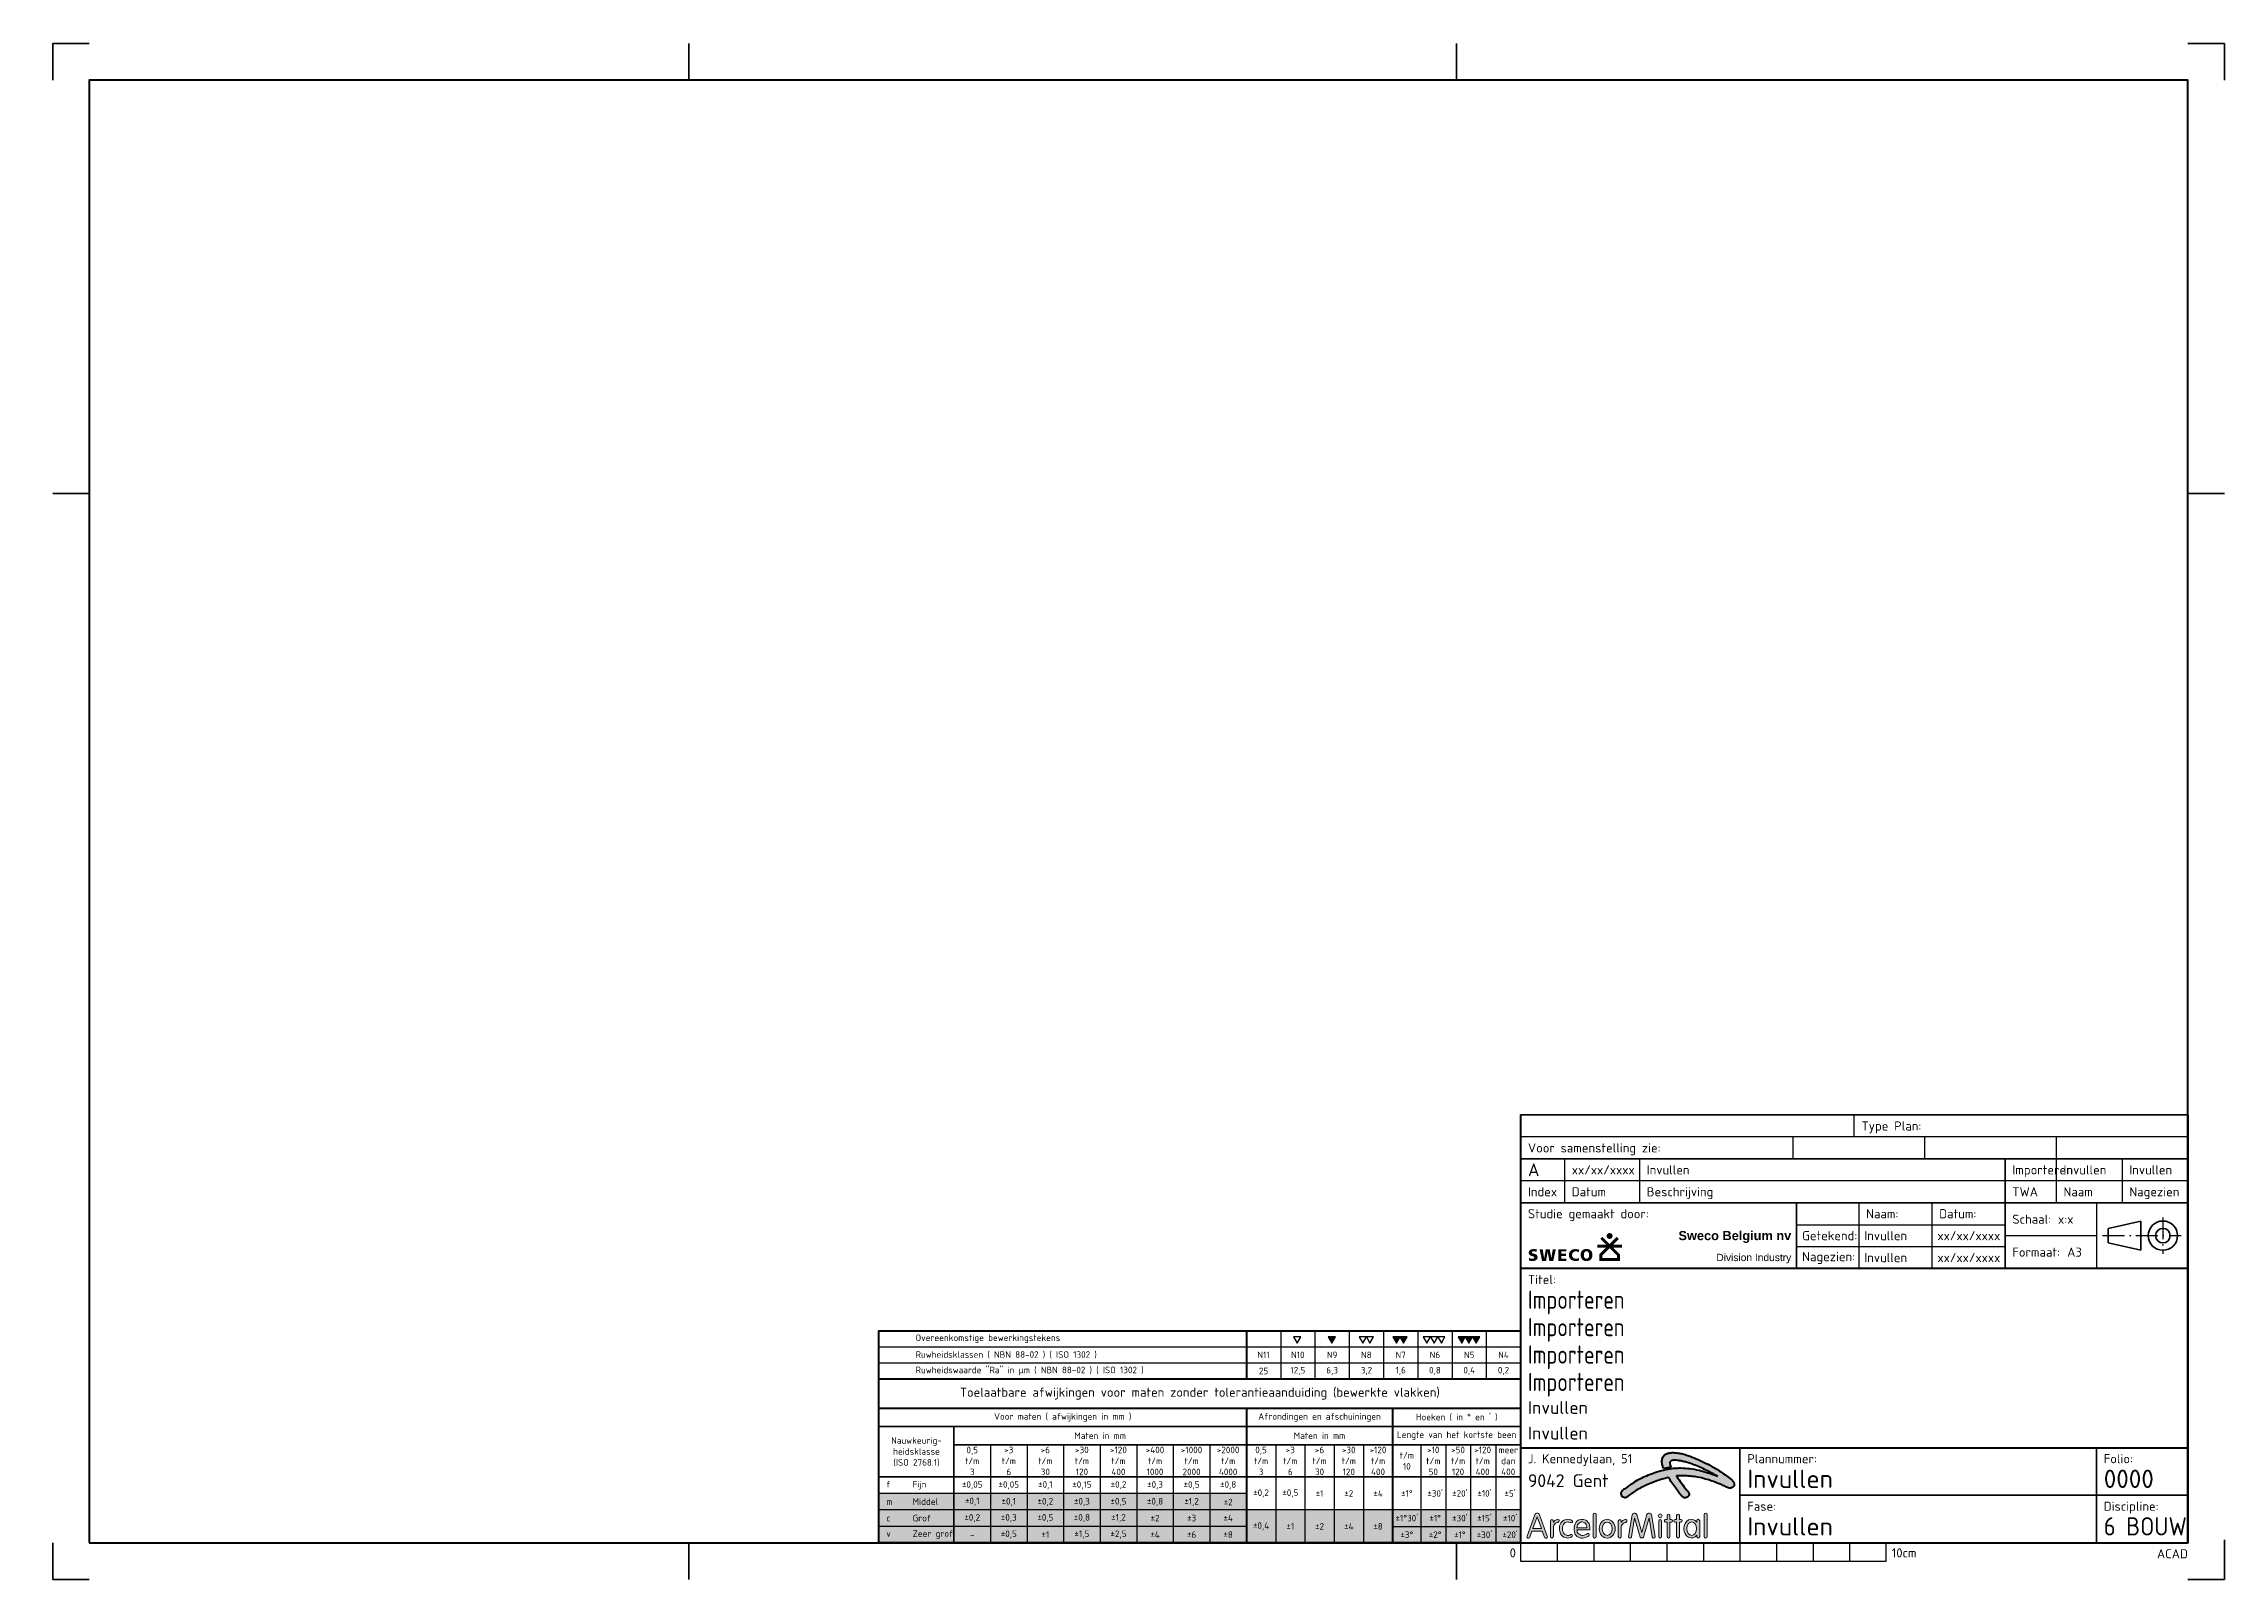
# Model space of a CAD drawing. Header units: millimetres. Extents: x -3 to 594, y 0 to 420.
import ezdxf
from ezdxf.enums import TextEntityAlignment as Align

# ---------------------------------------------------------------- set-up
doc = ezdxf.new("R2010")
doc.units = ezdxf.units.MM
doc.linetypes.add('ACAD_ISO10W100', pattern=[18, 12, -3, 0, -3])
for name, color, linetype, lineweight in [('35C', 1, 'Continuous', 35), ('50C', 7, 'Continuous', 50), ('50C @ 1', 7, 'Continuous', 50), ('Titelhoek_ArcelorMittal', 7, 'Continuous', 50)]:
    doc.layers.add(name, color=color, linetype=linetype, lineweight=lineweight)
doc.layers.add('Text', color=7, linetype='Continuous')
doc.layers.add('TITEL', color=7, linetype='Continuous')
doc.styles.add('Arcelor', font='isocpeur.ttf')
doc.styles.add('GMI_TITEL', font='arial.ttf')

# ---------------------------------------------------------------- blocks, each defined once
blk = doc.blocks.new('*U3')
at = {"layer": '35C', "transparency": 33554687}
for p, q in [((174, 410), (174, 420)), ((384, 410), (384, 420)), ((0, 297), (10, 297)), ((584, 297), (594, 297)), ((174, 0), (174, 10)), ((384, 0), (384, 10))]:
    blk.add_line(p, q, dxfattribs=at)
for points in [[(10, 420), (0, 420), (0, 410)], [(584, 420), (594, 420), (594, 410)], [(0, 10), (0, 0), (10, 0)], [(584, 0), (594, 0), (594, 10.83)]]:
    blk.add_lwpolyline(points, dxfattribs=at)
at = {"layer": '50C', "transparency": 33554687}
blk.add_lwpolyline([(10, 10), (584, 10), (584, 410), (10, 410)], close=True, dxfattribs=at)
blk.add_lwpolyline([(10, 148.5, 0, 5, 0), (5, 148.5, 0, 0, 0), (0, 148.5, 0, 0, 0)], format="xyseb", dxfattribs=at)
blk = doc.blocks.new('Tolerantiesticker')
at = {"layer": 'Titelhoek_ArcelorMittal', "lineweight": 25}
for p, q in [((-175.5, 53.6), (0, 53.6)), ((-175.5, 49.2), (0, 49.2)), ((-145, 26.8), (-145, 0)), ((-135, 26.8), (-135, 0)), ((-125, 26.8), (-125, 0)), ((-115, 26.8), (-115, 0)), ((-105, 26.8), (-105, 0)), ((-95, 26.8), (-95, 0)), ((-85, 26.8), (-85, 0)), ((-67, 26.8), (-67, 0)), ((-59, 26.8), (-59, 0)), ((-51, 26.8), (-51, 0)), ((-43, 26.8), (-43, 0)), ((-27.25, 26.8), (-27.25, 0)), ((-20.5, 26.8), (-20.5, 0)), ((-13.75, 26.8), (-13.75, 0)), ((-6.75, 26.8), (-6.75, 0)), ((-75, 13.5), (-175.5, 13.5)), ((0, 9), (-175.5, 9)), ((-75, 4.5), (-175.5, 4.5)), ((-35, 4.48), (0, 4.48))]:
    blk.add_line(p, q, dxfattribs=at)
at = {"layer": 'Titelhoek_ArcelorMittal', "lineweight": 35}
for p, q in [((-175.5, 31.8), (0, 31.8)), ((-155, 31.8), (-155, 0)), ((-155, 26.8), (0, 26.8)), ((0, 18), (-175.5, 18))]:
    blk.add_line(p, q, dxfattribs=at)
at = {"layer": 'Titelhoek_ArcelorMittal', "lineweight": 50}
blk.add_lwpolyline([(0, 58), (0, 0), (-175.5, 0), (-175.5, 58)], close=True, dxfattribs=at)
for points in [[(-75, 58), (-75, 44.8)], [(-175.5, 44.8), (0, 44.8)], [(-175.5, 36.8), (0, 36.8)], [(-75, 36.8), (-75, 0)], [(-35, 36.8), (-35, 0)]]:
    blk.add_lwpolyline(points, dxfattribs=at)
at = {"layer": 'Titelhoek_ArcelorMittal', "lineweight": 25}
for points in [[(-65.62, 58), (-65.62, 44.8)], [(-56.25, 58), (-56.25, 44.8)], [(-46.88, 58), (-46.88, 44.8)], [(-37.5, 58), (-37.5, 44.8)], [(-28.12, 58), (-28.12, 44.8)], [(-18.75, 58), (-18.75, 44.8)], [(-9.38, 58), (-9.38, 44.8)]]:
    blk.add_lwpolyline(points, dxfattribs=at)
for points in [[(-62.14, 56.32), (-61.15, 54.59), (-60.15, 56.32)], [(-52.61, 56.32), (-51.61, 54.59), (-50.62, 56.32)], [(-44.16, 56.32), (-43.16, 54.59), (-42.17, 56.32)], [(-42.2, 56.32), (-41.21, 54.59), (-40.21, 56.32)], [(-34.97, 56.32), (-33.97, 54.59), (-32.98, 56.32)], [(-33.01, 56.32), (-32.01, 54.59), (-31.02, 56.32)], [(-26.62, 56.32), (-25.63, 54.59), (-24.63, 56.32)], [(-24.66, 56.32), (-23.67, 54.59), (-22.67, 56.32)], [(-22.68, 56.32), (-21.68, 54.59), (-20.69, 56.32)], [(-17.12, 56.32), (-16.12, 54.59), (-15.13, 56.32)], [(-15.16, 56.32), (-14.16, 54.59), (-13.17, 56.32)], [(-13.17, 56.32), (-12.18, 54.59), (-11.18, 56.32)]]:
    blk.add_lwpolyline(points, close=True, dxfattribs=at)
for points in [[(-52.61, 56.32), (-51.61, 54.59), (-50.62, 56.32)], [(-34.97, 56.32), (-33.97, 54.59), (-32.98, 56.32)], [(-32.99, 56.29), (-32.01, 54.59), (-31.02, 56.32)], [(-17.12, 56.32), (-16.12, 54.59), (-15.14, 56.29)], [(-15.14, 56.29), (-14.16, 54.59), (-13.17, 56.32)], [(-13.17, 56.32), (-12.18, 54.59), (-11.18, 56.32)]]:
    blk.add_solid(points, dxfattribs=at)
at = {"layer": 'Titelhoek_ArcelorMittal', "color": 8, "true_color": 0x808080}
for points in [[(-175.5, 9), (-175.5, 13.5), (-75, 9), (-75, 13.5)], [(-175.5, 0), (-175.5, 9), (0, 0), (0, 9)]]:
    blk.add_solid(points, dxfattribs=at)
at = {"layer": 'Text', "style": 'Arcelor'}
for s, insert, char_height, width, attachment_point in [('Overeenkomstige bewerkingstekens', (-165.5, 55.8), 1.8, 100.5, 4), ('\\pi-7.5,l7.5,t7.5;{\\H0.72x;Ruwheidsklassen ( NBN 88-02 ) ( ISO 1302 )}', (-165.5, 51.4), 2.5, 100.5, 4), ('Ruwheidswaarde "Ra" in µm ( NBN 88-02 ) ( ISO 1302 )', (-165.5, 47), 1.8, 100.5, 4), ('N11', (-70.31, 51.4), 1.8, 9.375, 5), ('25', (-70.31, 47), 1.8, 9.375, 5), ('12,5', (-60.94, 47), 1.8, 9.375, 5), ('N10', (-60.94, 51.4), 1.8, 9.375, 5), ('6,3', (-51.56, 47), 1.8, 9.375, 5), ('N9', (-51.56, 51.4), 1.8, 9.375, 5), ('3,2', (-42.19, 47), 1.8, 9.375, 5), ('N8', (-42.19, 51.4), 1.8, 9.375, 5), ('1,6', (-32.81, 47), 1.8, 9.375, 5), ('N7', (-32.81, 51.4), 1.8, 9.375, 5), ('0,8', (-23.44, 47), 1.8, 9.375, 5), ('N6', (-23.44, 51.4), 1.8, 9.375, 5), ('0,4', (-14.06, 47), 1.8, 9.375, 5), ('N5', (-14.06, 51.4), 1.8, 9.375, 5), ('0,2', (-4.69, 47), 1.8, 9.375, 5), ('N4', (-4.69, 51.4), 1.8, 9.375, 5), ('Toelaatbare afwijkingen voor maten zonder tolerantieaanduiding (bewerkte vlakken)', (-87.75, 40.8), 2.5, 175.5, 5), ('Voor maten ( afwijkingen in mm )', (-125.25, 34.3), 1.8, 100.5, 5), ('Maten in mm', (-115, 29.3), 1.8, 80, 5), ('Afrondingen en afschuiningen', (-55, 34.3), 1.8, 40, 5), ('Maten in mm', (-55, 29.3), 1.8, 40, 5), ('Lengte van het kortste been', (-17.5, 29.3), 1.8, 35, 5), ("Hoeken ( in %%D en ' )", (-17.5, 34.3), 1.8, 35, 5), ('Nauwkeurig-\\Pheidsklasse\\P(ISO 2768.1)', (-165.25, 24.9), 1.8, 20.5, 5), ('0,5\\Pt/m\\P3', (-150, 22.4), 1.8, 10, 5), ('>3\\Pt/m\\P6', (-140, 22.4), 1.8, 10, 5), ('>6\\Pt/m\\P30', (-130, 22.4), 1.8, 10, 5), ('>30\\Pt/m\\P120', (-120, 22.4), 1.8, 10, 5), ('>120\\Pt/m\\P400', (-110, 22.4), 1.8, 10, 5), ('>400\\Pt/m\\P1000', (-100, 22.4), 1.8, 10, 5), ('>1000\\Pt/m\\P2000', (-90, 22.4), 1.8, 10, 5), ('>2000\\Pt/m\\P4000', (-80, 22.4), 1.8, 10, 5), ('0,5\\Pt/m\\P3', (-71, 22.4), 1.8, 8, 5), ('>3\\Pt/m\\P6', (-63, 22.4), 1.8, 8, 5), ('>6\\Pt/m\\P30', (-55, 22.4), 1.8, 8, 5), ('>30\\Pt/m\\P120', (-47, 22.4), 1.8, 8, 5), ('>120\\Pt/m\\P400', (-39, 22.4), 1.8, 8, 5), ('t/m\\P10', (-31.12, 22.4), 1.8, 7.75, 5), ('>10\\Pt/m\\P50', (-23.88, 22.4), 1.8, 6.75, 5), ('>10\\Pt/m\\P50', (-23.88, 22.4), 1.8, 6.75, 5), ('>50\\Pt/m\\P120', (-17.12, 22.4), 1.8, 6.75, 5), ('>120\\Pt/m\\P400', (-10.38, 22.4), 1.8, 6.75, 5), ('meer\\Pdan\\P400', (-3.38, 22.4), 1.8, 6.75, 5), ('m^IMiddel', (-173.5, 11.25), 1.8, 18.5, 4), ('f^IFijn', (-173.5, 15.75), 1.8, 18.5, 4), ('%%P0,05', (-150, 15.75), 1.8, 10, 5), ('%%P0,1', (-150, 11.25), 1.8, 10, 5), ('%%P0,05', (-140, 15.75), 1.8, 10, 5), ('%%P0,1', (-140, 11.15), 1.8, 10, 5), ('%%P0,2', (-130, 11.15), 1.8, 10, 5), ('%%P0,1', (-130, 15.75), 1.8, 10, 5), ('%%P0,15', (-120, 15.75), 1.8, 10, 5), ('%%P0,3', (-120, 11.15), 1.8, 10, 5), ('%%P0,5', (-110, 11.15), 1.8, 10, 5), ('%%P0,2', (-110, 15.75), 1.8, 10, 5), ('%%P0,8', (-100, 11.15), 1.8, 10, 5), ('%%P0,3', (-100, 15.75), 1.8, 10, 5), ('%%P0,5', (-90, 15.75), 1.8, 10, 5), ('%%P1,2', (-90, 11.15), 1.8, 10, 5), ('%%P0,8', (-80, 15.75), 1.8, 10, 5), ('%%P2', (-80, 11.15), 1.8, 10, 5), ('%%P0,2', (-71, 13.5), 1.8, 8, 5), ('%%P0,5', (-63, 13.5), 1.8, 8, 5), ('%%P1', (-55, 13.5), 1.8, 8, 5), ('%%P2', (-47, 13.5), 1.8, 8, 5), ('%%P4', (-39, 13.5), 1.8, 8, 5), ('%%P1%%D', (-31.12, 13.5), 1.8, 7.75, 5), ("%%P30'", (-23.38, 13.5), 1.8, 7.75, 5), ("%%P20'", (-16.62, 13.5), 1.8, 7.75, 5), ("%%P10'", (-9.88, 13.5), 1.8, 7.75, 5), ("%%P5'", (-2.88, 13.5), 1.8, 7.75, 5), ('c^IGrof', (-173.5, 6.75), 1.8, 18.5, 4), ('%%P0,2', (-150, 6.75), 1.8, 10, 5), ('%%P0,3', (-140, 6.75), 1.8, 10, 5), ('%%P0,5', (-130, 6.75), 1.8, 10, 5), ('%%P0,8', (-120, 6.75), 1.8, 10, 5), ('%%P1,2', (-110, 6.75), 1.8, 10, 5), ('%%P2', (-100, 6.75), 1.8, 10, 5), ('%%P3', (-90, 6.75), 1.8, 10, 5), ('%%P4', (-80, 6.75), 1.8, 10, 5), ("%%P1%%D30'", (-31.12, 6.74), 1.8, 7.75, 5), ('%%P1%%D', (-23.38, 6.74), 1.8, 7.75, 5), ("%%P30'", (-16.62, 6.74), 1.8, 7.75, 5), ("%%P15'", (-9.88, 6.74), 1.8, 7.75, 5), ("%%P10'", (-2.88, 6.74), 1.8, 7.75, 5), ('v^IZeer grof', (-173.5, 2.25), 1.8, 18.5, 4), ('-', (-150, 2.25), 1.8, 10, 5), ('%%P0,5', (-140, 2.25), 1.8, 10, 5), ('%%P1', (-130, 2.25), 1.8, 10, 5), ('%%P1,5', (-120, 2.25), 1.8, 10, 5), ('%%P2,5', (-110, 2.25), 1.8, 10, 5), ('%%P4', (-100, 2.25), 1.8, 10, 5), ('%%P6', (-90, 2.25), 1.8, 10, 5), ('%%P8', (-80, 2.25), 1.8, 10, 5), ('%%P0,4', (-71, 4.5), 1.8, 8, 5), ('%%P1', (-63, 4.5), 1.8, 8, 5), ('%%P2', (-55, 4.5), 1.8, 8, 5), ('%%P4', (-47, 4.5), 1.8, 8, 5), ('%%P8', (-39, 4.5), 1.8, 8, 5), ('%%P3%%D', (-31.12, 2.21), 1.8, 7.75, 5), ('%%P2%%D', (-23.38, 2.21), 1.8, 7.75, 5), ('%%P1%%D', (-16.62, 2.21), 1.8, 7.75, 5), ("%%P30'", (-9.88, 2.21), 1.8, 7.75, 5), ("%%P20'", (-2.88, 2.21), 1.8, 7.75, 5)]:
    blk.add_mtext(s, dxfattribs=dict(at, insert=insert, char_height=char_height, width=width, attachment_point=attachment_point))
blk = doc.blocks.new('titelhoek_arcelormittal')
at = {"transparency": 33554687}
h = blk.add_hatch(color=7, dxfattribs=at)
h.paths.add_polyline_path([(-161, 78.88), (-161, 77.07), (-155.32, 77.07), (-155.32, 78.88), (-157.21, 80.76), (-154.74, 80.76), (-154.74, 81.5), (-157.22, 81.51), (-155.62, 83.11), (-156.2, 83.67), (-158.17, 81.7), (-160.15, 83.7), (-160.71, 83.13), (-159.09, 81.5), (-161.56, 81.5), (-161.56, 80.76), (-159.1, 80.76)])
h.paths.add_polyline_path([(-160.19, 77.88), (-160.19, 78.55), (-158.17, 80.57), (-156.12, 78.55), (-156.12, 77.88)], flags=16)
for color, points in [(256, [(-158.84, 84.33), (-158.86, 84.3), (-158.89, 84.23), (-158.91, 84.19), (-158.93, 84.12), (-158.94, 84.08), (-158.95, 84.04), (-158.95, 84), (-158.95, 83.96), (-158.96, 83.91), (-158.95, 83.83), (-158.95, 83.79), (-158.94, 83.75), (-158.93, 83.71), (-158.91, 83.64), (-158.89, 83.6), (-158.88, 83.57), (-158.86, 83.53), (-158.82, 83.46), (-158.77, 83.4), (-158.72, 83.35), (-158.69, 83.32), (-158.67, 83.29), (-158.63, 83.27), (-158.6, 83.25), (-158.57, 83.23), (-158.54, 83.21), (-158.5, 83.19), (-158.47, 83.17), (-158.43, 83.16), (-158.35, 83.13), (-158.31, 83.13), (-158.23, 83.11), (-158.19, 83.11), (-158.11, 83.11), (-158.07, 83.11), (-157.99, 83.13), (-157.95, 83.13), (-157.88, 83.16), (-157.79, 83.2), (-157.77, 83.21), (-157.74, 83.23), (-157.7, 83.25), (-157.64, 83.29), (-157.61, 83.32), (-157.56, 83.37), (-157.53, 83.4), (-157.49, 83.46), (-157.46, 83.5), (-157.42, 83.57), (-157.39, 83.65), (-157.37, 83.71), (-157.37, 83.75), (-157.36, 83.79), (-157.35, 83.83), (-157.35, 83.87), (-157.35, 83.96), (-157.35, 84), (-157.36, 84.04), (-157.37, 84.12), (-157.4, 84.19), (-157.41, 84.23), (-157.43, 84.26), (-157.45, 84.3), (-157.46, 84.33), (-157.49, 84.36), (-157.51, 84.4), (-157.53, 84.43), (-157.56, 84.46), (-157.58, 84.48), (-157.64, 84.54), (-157.7, 84.58), (-157.74, 84.6), (-157.77, 84.62), (-157.84, 84.66), (-157.91, 84.68), (-157.99, 84.7), (-158.03, 84.71), (-158.07, 84.71), (-158.11, 84.72), (-158.19, 84.72), (-158.27, 84.71), (-158.31, 84.7), (-158.35, 84.69), (-158.39, 84.68), (-158.43, 84.67), (-158.47, 84.66), (-158.54, 84.62), (-158.57, 84.6), (-158.6, 84.58), (-158.63, 84.56), (-158.67, 84.54), (-158.72, 84.48), (-158.77, 84.43), (-158.8, 84.4), (-158.82, 84.36)]), (7, [(-179.3, 80.29), (-179.36, 80.28), (-179.48, 80.26), (-179.59, 80.22), (-179.65, 80.2), (-179.76, 80.16), (-179.81, 80.13), (-179.86, 80.1), (-179.9, 80.07), (-179.95, 80.04), (-179.99, 80), (-180.03, 79.96), (-180.11, 79.88), (-180.14, 79.83), (-180.17, 79.78), (-180.19, 79.73), (-180.22, 79.68), (-180.23, 79.62), (-180.25, 79.56), (-180.26, 79.49), (-180.26, 79.43), (-180.27, 79.36), (-180.26, 79.26), (-180.25, 79.16), (-180.23, 79.07), (-180.2, 79), (-180.17, 78.92), (-180.13, 78.86), (-180.08, 78.8), (-180.03, 78.75), (-179.98, 78.7), (-179.92, 78.66), (-179.86, 78.62), (-179.8, 78.58), (-179.73, 78.55), (-179.66, 78.52), (-179.59, 78.5), (-179.52, 78.47), (-179.38, 78.43), (-179.19, 78.37), (-179.12, 78.35), (-179.04, 78.32), (-178.93, 78.27), (-178.83, 78.18), (-178.79, 78.09), (-178.77, 77.97), (-178.79, 77.93), (-178.8, 77.88), (-178.87, 77.8), (-178.96, 77.75), (-179.04, 77.72), (-179.14, 77.7), (-179.24, 77.7), (-179.3, 77.7), (-179.39, 77.7), (-179.49, 77.71), (-179.54, 77.71), (-179.6, 77.72), (-179.7, 77.74), (-179.84, 77.78), (-180.04, 77.85), (-180.16, 77.9), (-180.23, 77.21), (-180.18, 77.19), (-180.12, 77.18), (-180.07, 77.16), (-180.01, 77.14), (-179.89, 77.12), (-179.83, 77.11), (-179.77, 77.1), (-179.64, 77.09), (-179.52, 77.08), (-179.41, 77.07), (-179.3, 77.07), (-179.16, 77.07), (-179.03, 77.08), (-178.96, 77.09), (-178.83, 77.1), (-178.77, 77.12), (-178.71, 77.13), (-178.65, 77.14), (-178.59, 77.16), (-178.47, 77.2), (-178.36, 77.25), (-178.32, 77.28), (-178.27, 77.31), (-178.22, 77.34), (-178.18, 77.38), (-178.1, 77.46), (-178.06, 77.5), (-178, 77.6), (-177.94, 77.71), (-177.92, 77.77), (-177.91, 77.83), (-177.89, 77.89), (-177.89, 77.96), (-177.88, 78.04), (-177.88, 78.11), (-177.88, 78.21), (-177.89, 78.31), (-177.91, 78.4), (-177.94, 78.47), (-177.98, 78.55), (-178.02, 78.61), (-178.06, 78.67), (-178.12, 78.73), (-178.17, 78.77), (-178.23, 78.82), (-178.29, 78.86), (-178.36, 78.89), (-178.43, 78.92), (-178.5, 78.95), (-178.57, 78.98), (-178.64, 79), (-178.78, 79.04), (-178.92, 79.08), (-178.98, 79.1), (-179.1, 79.14), (-179.16, 79.16), (-179.25, 79.2), (-179.35, 79.27), (-179.4, 79.36), (-179.4, 79.47), (-179.38, 79.52), (-179.37, 79.56), (-179.3, 79.62), (-179.21, 79.66), (-179.08, 79.69), (-178.99, 79.7), (-178.9, 79.7), (-178.81, 79.71), (-178.72, 79.7), (-178.57, 79.69), (-178.45, 79.67), (-178.3, 79.64), (-178.22, 79.61), (-178.12, 79.57), (-178.05, 80.22), (-178.14, 80.25), (-178.24, 80.27), (-178.34, 80.29), (-178.44, 80.3), (-178.55, 80.31), (-178.65, 80.32), (-178.77, 80.33), (-178.88, 80.33), (-179, 80.32), (-179.12, 80.32), (-179.24, 80.3)]), (7, [(-176.08, 77.87), (-176.46, 80.29), (-177.32, 80.29), (-176.63, 77.11), (-175.52, 77.11), (-175.1, 79.57), (-174.65, 77.11), (-173.58, 77.11), (-172.85, 80.29), (-173.69, 80.29), (-174.1, 77.87), (-174.55, 80.29), (-175.63, 80.29), (-176.04, 77.87)]), (7, [(-169.95, 77.11), (-169.95, 77.73), (-171.4, 77.73), (-171.4, 78.42), (-170.09, 78.42), (-170.09, 79.04), (-171.4, 79.04), (-171.4, 79.71), (-169.98, 79.71), (-169.98, 80.29), (-172.2, 80.29), (-172.2, 77.11)]), (7, [(-167.62, 77.08), (-167.53, 77.07), (-167.38, 77.07), (-167.3, 77.08), (-167.23, 77.08), (-167.17, 77.08), (-167.04, 77.1), (-166.92, 77.12), (-166.81, 77.14), (-166.71, 77.16), (-166.61, 77.18), (-166.52, 77.21), (-166.55, 77.87), (-166.64, 77.83), (-166.74, 77.8), (-166.9, 77.75), (-167.04, 77.72), (-167.17, 77.7), (-167.25, 77.7), (-167.3, 77.7), (-167.35, 77.7), (-167.43, 77.7), (-167.52, 77.71), (-167.57, 77.71), (-167.65, 77.73), (-167.73, 77.75), (-167.78, 77.77), (-167.86, 77.79), (-167.92, 77.83), (-167.97, 77.85), (-168.05, 77.9), (-168.08, 77.93), (-168.14, 77.99), (-168.23, 78.08), (-168.31, 78.2), (-168.36, 78.32), (-168.4, 78.44), (-168.41, 78.53), (-168.42, 78.59), (-168.42, 78.64), (-168.42, 78.7), (-168.42, 78.78), (-168.41, 78.89), (-168.39, 78.96), (-168.38, 79.01), (-168.35, 79.12), (-168.31, 79.19), (-168.28, 79.24), (-168.26, 79.28), (-168.22, 79.33), (-168.16, 79.4), (-168.11, 79.45), (-168.05, 79.5), (-167.99, 79.54), (-167.95, 79.57), (-167.91, 79.59), (-167.84, 79.63), (-167.78, 79.65), (-167.73, 79.66), (-167.61, 79.69), (-167.46, 79.71), (-167.37, 79.7), (-167.24, 79.7), (-167.16, 79.68), (-167.06, 79.67), (-166.95, 79.64), (-166.9, 79.62), (-166.85, 79.61), (-166.8, 79.59), (-166.74, 79.57), (-166.69, 79.55), (-166.64, 79.52), (-166.59, 79.5), (-166.52, 80.19), (-166.64, 80.22), (-166.75, 80.24), (-166.87, 80.26), (-166.99, 80.28), (-167.1, 80.3), (-167.22, 80.32), (-167.34, 80.32), (-167.45, 80.33), (-167.55, 80.33), (-167.64, 80.32), (-167.74, 80.31), (-167.83, 80.3), (-167.92, 80.29), (-168.01, 80.27), (-168.09, 80.25), (-168.18, 80.23), (-168.26, 80.2), (-168.34, 80.17), (-168.42, 80.14), (-168.49, 80.1), (-168.56, 80.06), (-168.63, 80.02), (-168.7, 79.98), (-168.76, 79.93), (-168.82, 79.88), (-168.88, 79.82), (-168.93, 79.76), (-169.03, 79.64), (-169.07, 79.57), (-169.11, 79.49), (-169.15, 79.42), (-169.18, 79.34), (-169.21, 79.26), (-169.23, 79.18), (-169.25, 79.09), (-169.27, 79), (-169.28, 78.9), (-169.28, 78.8), (-169.29, 78.7), (-169.28, 78.59), (-169.28, 78.48), (-169.26, 78.38), (-169.25, 78.28), (-169.22, 78.19), (-169.19, 78.1), (-169.16, 78.01), (-169.12, 77.93), (-169.08, 77.86), (-169.04, 77.79), (-168.99, 77.72), (-168.93, 77.65), (-168.88, 77.59), (-168.82, 77.53), (-168.76, 77.48), (-168.7, 77.43), (-168.63, 77.38), (-168.56, 77.34), (-168.49, 77.3), (-168.41, 77.27), (-168.34, 77.24), (-168.26, 77.2), (-168.18, 77.18), (-168.11, 77.16), (-168.03, 77.14), (-167.94, 77.12), (-167.86, 77.1), (-167.78, 77.09), (-167.7, 77.08)])]:
    blk.add_hatch(color=color, dxfattribs=at).paths.add_polyline_path(points)
h = blk.add_hatch(color=7, dxfattribs=at)
h.paths.add_polyline_path([(-164.47, 77.07), (-164.38, 77.07), (-164.29, 77.07), (-164.19, 77.08), (-164.11, 77.1), (-164.02, 77.11), (-163.94, 77.13), (-163.86, 77.16), (-163.78, 77.18), (-163.64, 77.24), (-163.57, 77.28), (-163.51, 77.32), (-163.45, 77.36), (-163.39, 77.41), (-163.28, 77.51), (-163.23, 77.57), (-163.19, 77.63), (-163.15, 77.69), (-163.11, 77.75), (-163.07, 77.82), (-163.03, 77.89), (-163.01, 77.96), (-162.98, 78.03), (-162.96, 78.11), (-162.93, 78.19), (-162.92, 78.27), (-162.9, 78.36), (-162.89, 78.44), (-162.88, 78.53), (-162.88, 78.62), (-162.88, 78.72), (-162.88, 78.81), (-162.88, 78.9), (-162.89, 78.99), (-162.9, 79.08), (-162.92, 79.17), (-162.93, 79.25), (-162.95, 79.33), (-162.98, 79.41), (-163, 79.48), (-163.03, 79.55), (-163.07, 79.62), (-163.1, 79.69), (-163.14, 79.75), (-163.19, 79.81), (-163.23, 79.87), (-163.28, 79.92), (-163.33, 79.98), (-163.39, 80.03), (-163.45, 80.07), (-163.5, 80.12), (-163.57, 80.16), (-163.71, 80.22), (-163.78, 80.25), (-163.86, 80.28), (-163.94, 80.3), (-164.02, 80.32), (-164.1, 80.34), (-164.19, 80.35), (-164.28, 80.36), (-164.38, 80.37), (-164.47, 80.37), (-164.57, 80.37), (-164.66, 80.36), (-164.76, 80.35), (-164.84, 80.34), (-164.93, 80.32), (-165.01, 80.3), (-165.09, 80.28), (-165.17, 80.25), (-165.24, 80.22), (-165.31, 80.19), (-165.38, 80.16), (-165.44, 80.12), (-165.5, 80.07), (-165.56, 80.03), (-165.62, 79.98), (-165.72, 79.87), (-165.76, 79.81), (-165.81, 79.75), (-165.85, 79.69), (-165.88, 79.62), (-165.91, 79.55), (-165.95, 79.48), (-165.97, 79.41), (-165.99, 79.33), (-166.02, 79.25), (-166.03, 79.17), (-166.05, 79.08), (-166.06, 78.99), (-166.07, 78.9), (-166.07, 78.81), (-166.07, 78.72), (-166.07, 78.62), (-166.07, 78.53), (-166.06, 78.44), (-166.05, 78.36), (-166.03, 78.27), (-166.01, 78.19), (-165.99, 78.11), (-165.97, 78.03), (-165.94, 77.96), (-165.91, 77.89), (-165.88, 77.82), (-165.84, 77.75), (-165.8, 77.69), (-165.76, 77.63), (-165.72, 77.57), (-165.66, 77.51), (-165.61, 77.46), (-165.56, 77.41), (-165.5, 77.36), (-165.44, 77.32), (-165.37, 77.28), (-165.31, 77.24), (-165.24, 77.21), (-165.16, 77.18), (-165.09, 77.16), (-165.01, 77.13), (-164.93, 77.11), (-164.84, 77.1), (-164.76, 77.08), (-164.66, 77.07), (-164.57, 77.07)])
h.paths.add_polyline_path([(-164.47, 77.7), (-164.57, 77.7), (-164.61, 77.71), (-164.68, 77.72), (-164.73, 77.75), (-164.78, 77.77), (-164.88, 77.83), (-164.93, 77.88), (-164.97, 77.93), (-165.01, 77.98), (-165.03, 78.01), (-165.05, 78.05), (-165.09, 78.12), (-165.1, 78.16), (-165.13, 78.22), (-165.15, 78.29), (-165.16, 78.34), (-165.18, 78.43), (-165.19, 78.59), (-165.2, 78.72), (-165.19, 78.82), (-165.18, 78.98), (-165.16, 79.1), (-165.13, 79.21), (-165.1, 79.28), (-165.09, 79.32), (-165.07, 79.36), (-165.05, 79.4), (-165.02, 79.45), (-164.97, 79.52), (-164.9, 79.59), (-164.79, 79.67), (-164.67, 79.71), (-164.55, 79.74), (-164.47, 79.74), (-164.43, 79.74), (-164.38, 79.73), (-164.29, 79.72), (-164.2, 79.68), (-164.1, 79.63), (-164.05, 79.59), (-164.01, 79.55), (-163.97, 79.5), (-163.93, 79.45), (-163.9, 79.4), (-163.86, 79.32), (-163.83, 79.24), (-163.81, 79.19), (-163.79, 79.11), (-163.76, 78.95), (-163.75, 78.75), (-163.76, 78.55), (-163.79, 78.36), (-163.8, 78.29), (-163.82, 78.24), (-163.86, 78.12), (-163.9, 78.05), (-163.93, 78), (-164, 77.9), (-164.08, 77.82), (-164.16, 77.77), (-164.22, 77.75), (-164.27, 77.73), (-164.38, 77.7), (-164.43, 77.7)], flags=16)
at = {"layer": 'Titelhoek_ArcelorMittal', "transparency": 33554687}
h = blk.add_hatch(color=256, dxfattribs=at)
edge = h.paths.add_edge_path()
edge.add_arc((-139.03, 3.27), 17.59, 97.42783, 104.34396)
edge.add_spline(control_points=[(-143.39, 20.32), (-143.43, 20.42), (-143.51, 20.62), (-143.73, 21.18), (-143.9, 22.05), (-143.81, 23.01), (-143.49, 23.73), (-142.97, 24.21), (-142.23, 24.54), (-141.22, 24.7), (-140.09, 24.64), (-138.79, 24.47), (-137.46, 24.14), (-135.8, 23.57), (-133.9, 22.76), (-131.75, 21.76), (-129.67, 20.64), (-127.84, 19.49), (-126.22, 18.32), (-125.05, 17.52), (-124.33, 16.8), (-123.99, 16.22), (-124.09, 15.55), (-124.49, 15.22), (-124.78, 14.98), (-125.13, 14.95), (-125.52, 14.93), (-125.95, 15.13), (-126.61, 15.42), (-127.43, 15.83), (-128.67, 16.36), (-130.17, 16.92), (-132.06, 17.51), (-134.63, 18.1), (-137.18, 18.34), (-139.09, 18.32), (-139.74, 18.28), (-139.86, 18.28)], knot_values=[0, 0, 0, 0, 0.333333, 0.666666, 1.801601, 2.936536, 3.52496, 4.113385, 5.014818, 5.916251, 7.156488, 8.396724, 9.830519, 11.264314, 13.653333, 16.042352, 18.377207, 20.712061, 22.539829, 24.367596, 24.964315, 25.561034, 26.340185, 26.725428, 27.110671, 27.422398, 27.74013, 28.275383, 28.810636, 29.915731, 31.020826, 32.865552, 34.710277, 36.961439, 40.771363, 42.333054, 42.70798, 42.70798, 42.70798, 42.70798], degree=3, periodic=0)
edge.add_spline(control_points=[(-139.86, 18.28), (-139.84, 18.25), (-139.39, 17.59), (-138.49, 16.33), (-137.43, 14.81), (-136.64, 13.93), (-136.39, 13.47), (-136.4, 13.11), (-136.59, 12.74), (-136.92, 12.45), (-137.27, 12.31), (-137.61, 12.29), (-137.94, 12.38), (-138.49, 12.86), (-139.16, 13.75), (-140.15, 15.02), (-141.12, 16.43), (-141.8, 17.44), (-142.13, 17.94)], knot_values=[0, 0, 0, 0, 0.110734, 2.386974, 4.663213, 5.633788, 5.946036, 6.191763, 6.700262, 7.14241, 7.48038, 7.818349, 8.141048, 8.463748, 9.97777, 11.491792, 13.298144, 15.121434, 15.121434, 15.121434, 15.121434], degree=3, periodic=0)
edge.add_spline(control_points=[(-142.13, 17.94), (-143.24, 17.65), (-145.3, 17.09), (-148.21, 15.85), (-150.96, 14.46), (-152.62, 13.04), (-153.79, 12.38), (-154.26, 12.43), (-154.7, 12.69), (-155.04, 13.1), (-155.14, 13.65), (-154.66, 14.35), (-153.35, 15.22), (-151.63, 16.46), (-149.58, 17.63), (-147.5, 18.55), (-145.22, 19.31), (-142.94, 19.95), (-140.75, 20.33), (-138.54, 20.41), (-136.18, 20.23), (-133.68, 19.82), (-131.15, 19.07), (-129.47, 18.47), (-128.59, 18.16)], knot_values=[0, 0, 0, 0, 3.414996, 6.402727, 9.490538, 12.578349, 12.99416, 13.409971, 13.94372, 14.477469, 14.979107, 15.480744, 16.912206, 19.690348, 21.837555, 23.984761, 26.508517, 29.032273, 31.090185, 33.148097, 35.665959, 38.183822, 40.733495, 43.54348, 43.54348, 43.54348, 43.54348], degree=3, periodic=0)
edge.add_spline(control_points=[(-128.59, 18.16), (-129.65, 18.75), (-131.78, 19.94), (-134.39, 21.09), (-136.31, 21.79), (-137.38, 22.11), (-138.36, 22.34), (-139.2, 22.51), (-140.01, 22.59), (-140.69, 22.62), (-141.24, 22.5), (-141.6, 22.24), (-141.73, 21.87), (-141.68, 21.53), (-141.57, 21.23), (-141.43, 20.97), (-141.35, 20.8), (-141.31, 20.72)], knot_values=[0, 0, 0, 0, 3.651289, 7.302577, 8.541459, 9.78034, 10.66542, 11.5505, 12.347414, 13.101525, 13.584643, 14.025773, 14.357894, 14.694205, 15.030515, 15.312793, 15.595071, 15.595071, 15.595071, 15.595071], degree=3, periodic=0)
at = {"layer": 'Titelhoek_ArcelorMittal', "lineweight": 18, "transparency": 33554687}
h = blk.add_hatch(color=256, dxfattribs=at)
h.paths.add_polyline_path([(-132.29, 1.69, 1), (-131.5, 1.69), (-131.5, 7.71, 1), (-132.29, 7.71)])
h.paths.add_polyline_path([(-141.26, 5.66, 1), (-141.26, 6.34), (-141.65, 6.34), (-141.65, 7.48, 1), (-142.45, 7.48), (-142.45, 6.34), (-142.85, 6.34, 1), (-142.85, 5.66), (-142.45, 5.66), (-142.45, 1.69, 1), (-141.65, 1.69), (-141.65, 5.66)])
h.paths.add_polyline_path([(-140.24, 6.34, 1), (-140.24, 5.66), (-139.84, 5.66), (-139.84, 1.69, 1), (-139.04, 1.69), (-139.04, 5.66), (-138.65, 5.66, 1), (-138.65, 6.34), (-139.04, 6.34), (-139.04, 7.48, 1), (-139.84, 7.48), (-139.84, 6.34)])
h.paths.add_polyline_path([(-144.83, 7.37, 1), (-143.81, 7.37, 1)])
h.paths.add_polyline_path([(-143.92, 5.95, 1), (-144.72, 5.95), (-144.72, 1.69, 1), (-143.92, 1.69)])
edge = h.paths.add_edge_path()
edge.add_line((-145.71, 1.73), (-146.68, 7.67))
edge.add_ellipse((-147.32, 7.59), major_axis=(0.639, 0), ratio=0.801318, start_angle=8.36224, end_angle=166.31414)
edge.add_line((-147.94, 7.71), (-149.34, 2.82))
edge.add_line((-149.34, 2.82), (-150.75, 7.71))
edge.add_ellipse((-151.37, 7.59), major_axis=(-0.639, 0), ratio=0.801318, start_angle=193.68586, end_angle=351.63776)
edge.add_line((-152, 7.67), (-152.98, 1.73))
edge.add_ellipse((-152.59, 1.66), major_axis=(0.392, -0.065), ratio=0.880609, start_angle=180, end_angle=360)
edge.add_line((-152.2, 1.6), (-151.33, 6.81))
edge.add_line((-151.33, 6.81), (-149.82, 1.55))
edge.add_ellipse((-149.34, 1.61), major_axis=(0.481, 0), ratio=0.589864, start_angle=190.36, end_angle=349.64)
edge.add_line((-148.87, 1.55), (-147.35, 6.81))
edge.add_line((-147.35, 6.81), (-146.49, 1.6))
edge.add_ellipse((-146.1, 1.66), major_axis=(-0.392, -0.065), ratio=0.880609, start_angle=0, end_angle=180)
h.paths.add_polyline_path([(-153.46, 5.86, -0.101323), (-153.63, 5.66, -0.121589), (-153.88, 5.55, 0.114829), (-154.48, 5.29, 0.152271), (-154.88, 4.75, 0.067809), (-154.99, 4.19), (-154.99, 1.69, -1), (-155.79, 1.69), (-155.79, 5.95, -1), (-154.99, 5.95), (-154.99, 5.52, -0.126953), (-154.37, 6.2, -0.082126), (-153.91, 6.4, -0.242241), (-153.54, 6.32, -0.141264), (-153.43, 6.15, -0.206357)])
h.paths.add_polyline_path([(-161.86, 1.69), (-161.86, 7.71, 1), (-162.65, 7.71), (-162.65, 1.69, 1)])
h.paths.add_polyline_path([(-172.19, 5.66, -0.121589), (-172.44, 5.55, 0.114829), (-173.04, 5.29, 0.152271), (-173.43, 4.75, 0.067809), (-173.55, 4.19), (-173.55, 1.69, -1), (-174.34, 1.69), (-174.34, 5.95, -1), (-173.55, 5.95), (-173.55, 5.52, -0.126953), (-172.92, 6.2, -0.082126), (-172.47, 6.4, -0.242241), (-172.1, 6.32, -0.141264), (-171.99, 6.15, -0.206357), (-172.02, 5.86, -0.101323)])
h.paths.add_polyline_path([(-170.34, 6.32, 0.325745), (-171.9, 3.9, 0.101711), (-171.56, 2.43, 0.216083), (-170.34, 1.41, 0.136538), (-168.92, 1.41, 0.153681), (-168.36, 1.78, 0.359059), (-168.36, 2.17, 0.397673), (-168.81, 2.23, -0.106982), (-169.23, 2.04, -0.093787), (-169.77, 2.03, -0.291045), (-170.94, 3.08, -0.135924), (-170.94, 4.67, -0.271001), (-169.92, 5.66, -0.194354), (-168.92, 5.52, 0.26914), (-168.41, 5.52, 0.451127), (-168.33, 5.95, 0.144933), (-168.75, 6.26, 0.070551), (-169.58, 6.43, 0.105502)])
h.paths.add_polyline_path([(-167.08, 5.89, 0.181868), (-167.87, 4.3, 0.103834), (-167.7, 2.66, 0.214611), (-166.68, 1.52, 0.155453), (-165.09, 1.35, 0.084797), (-164.07, 1.75, 0.162452), (-163.73, 2.14, 0.757281), (-164.24, 2.54, -0.086011), (-165.15, 2.09, -0.147071), (-166, 2.09, -0.104022), (-166.62, 2.43, -0.246649), (-167.08, 3.56), (-163.79, 3.56, 0.414214), (-163.56, 3.79, -0.00622), (-163.56, 4.19, 0.116071), (-163.79, 5.21, 0.153861), (-164.69, 6.17, 0.325216)])
h.paths.add_polyline_path([(-166.4, 5.49, -0.237393), (-165.38, 5.66, -0.184533), (-164.58, 5.04, -0.148522), (-164.35, 4.13), (-167.08, 4.13, -0.242514)], flags=16)
edge = h.paths.add_edge_path()
edge.add_ellipse((-180.37, 1.69), major_axis=(0.137, 0.379), ratio=0.985691, start_angle=90, end_angle=270, ccw=False)
edge.add_line((-180.74, 1.83), (-178.63, 7.66))
edge.add_arc((-177.97, 7.42), 0.698, 90, 160.10457, ccw=False)
edge.add_arc((-177.97, 7.42), 0.698, 19.89543, 90, ccw=False)
edge.add_line((-177.32, 7.66), (-175.21, 1.83))
edge.add_ellipse((-175.58, 1.69), major_axis=(-0.137, 0.379), ratio=0.985691, start_angle=90, end_angle=270, ccw=False)
edge.add_line((-175.96, 1.56), (-176.56, 3.22))
edge.add_line((-176.56, 3.22), (-177.97, 3.22))
edge.add_line((-177.97, 3.22), (-179.39, 3.22))
edge.add_line((-179.39, 3.22), (-179.99, 1.56))
h.paths.add_polyline_path([(-177.97, 7.14), (-179.15, 3.9), (-177.97, 3.9), (-176.8, 3.9)], flags=16)
edge = h.paths.add_edge_path()
edge.add_ellipse((-158.82, 3.86), major_axis=(0, 2.57), ratio=0.850829, start_angle=0, end_angle=360)
edge = h.paths.add_edge_path(flags=16)
edge.add_ellipse((-158.82, 3.86), major_axis=(0, 1.83), ratio=0.744186, start_angle=0, end_angle=360)
edge = h.paths.add_edge_path(flags=16)
edge.add_ellipse((-135.7, 3.88), major_axis=(0, 1.84), ratio=0.723077, start_angle=0, end_angle=360)
edge = h.paths.add_edge_path()
edge.add_ellipse((-135.81, 3.88), major_axis=(0, 2.55), ratio=0.811111, start_angle=313.44562, end_angle=586.55438)
edge.add_line((-134.31, 2.12), (-134.31, 1.69))
edge.add_arc((-133.91, 1.69), 0.397, 180, 360)
edge.add_line((-133.51, 1.69), (-133.51, 6.03))
edge.add_arc((-133.91, 6.03), 0.397, 0, 180)
edge.add_line((-134.31, 6.03), (-134.31, 5.63))
at = {"layer": 'Titelhoek_ArcelorMittal', "lineweight": 50, "transparency": 33554687}
for p, q in [((-182.5, 117), (-182.5, 0)), ((0, 117), (0, 0)), ((0, 75), (-182.5, 75)), ((-182.5, 0), (0, 0))]:
    blk.add_line(p, q, dxfattribs=at)
at = {"layer": 'Titelhoek_ArcelorMittal', "lineweight": 35, "transparency": 33554687}
for p, q in [((0, 117), (-182.5, 117)), ((0, 105), (-182.5, 105)), ((-50, 105), (-50, 75)), ((0, 93), (-182.5, 93)), ((-107, 93), (-107, 75)), ((-21.81, 86), (-12.81, 88)), ((-21.81, 82), (-21.81, 86)), ((-12.81, 88), (-12.81, 80)), ((-12.81, 80), (-21.81, 82)), ((-122.5, 0), (-122.5, 26)), ((-25, 26), (-25, 0)), ((-122.5, 13), (0, 13))]:
    blk.add_line(p, q, dxfattribs=at)
at = {"layer": 'Titelhoek_ArcelorMittal', "lineweight": 25, "transparency": 33554687}
for p, q in [((-91.25, 111), (-91.25, 117)), ((0, 111), (-182.5, 111)), ((-108, 111), (-108, 105)), ((-72, 111), (-72, 105)), ((-36, 111), (-36, 93)), ((-170.5, 105), (-170.5, 93)), ((-150, 105), (-150, 93)), ((-18, 105), (-18, 93)), ((0, 99), (-182.5, 99)), ((-90, 93), (-90, 75)), ((-70, 93), (-70, 75)), ((-25, 93), (-25, 75)), ((-106.99, 87), (-50, 87)), ((-50, 84), (-25, 84)), ((-106.99, 81), (-50, 81)), ((-182.5, 0), (-182.5, -5)), ((-172.5, 0), (-172.5, -5)), ((-162.5, 0), (-162.5, -5)), ((-152.5, 0), (-152.5, -5)), ((-142.5, 0), (-142.5, -5)), ((-132.5, 0), (-132.5, -5)), ((-122.5, 0), (-122.5, -5)), ((-112.5, 0), (-112.5, -5)), ((-102.5, 0), (-102.5, -5)), ((-92.5, 0), (-92.5, -5)), ((-82.5, -5), (-82.5, 0)), ((-182.5, -5), (-82.5, -5))]:
    blk.add_line(p, q, dxfattribs=at)
at = {"layer": 'Titelhoek_ArcelorMittal', "linetype": 'ACAD_ISO10W100', "lineweight": 25, "ltscale": 0.5, "transparency": 33554687}
for p, q in [((-23.31, 84), (-1.81, 84)), ((-6.81, 89), (-6.81, 79))]:
    blk.add_line(p, q, dxfattribs=at)
at = {"layer": 'Titelhoek_ArcelorMittal', "transparency": 33554687}
blk.add_line((-182.5, 26), (0, 26), dxfattribs=at)
at = {"layer": 'Titelhoek_ArcelorMittal', "lineweight": 18, "transparency": 33554687}
for p, q in [((-178.63, 7.66), (-180.74, 1.83)), ((-177.97, 7.14), (-179.15, 3.9)), ((-177.97, 7.14), (-176.8, 3.9)), ((-177.32, 7.66), (-175.21, 1.83)), ((-162.65, 7.71), (-162.65, 1.69)), ((-161.86, 7.71), (-161.86, 1.69)), ((-152.98, 1.73), (-152, 7.67)), ((-152.2, 1.6), (-151.33, 6.81)), ((-149.82, 1.55), (-151.33, 6.81)), ((-149.34, 2.82), (-150.75, 7.71)), ((-149.34, 2.82), (-147.94, 7.71)), ((-148.87, 1.55), (-147.35, 6.81)), ((-146.49, 1.6), (-147.35, 6.81)), ((-145.71, 1.73), (-146.68, 7.67)), ((-142.85, 6.34), (-142.45, 6.34)), ((-142.45, 7.48), (-142.45, 6.34)), ((-141.65, 7.48), (-141.65, 6.34)), ((-141.65, 6.34), (-141.26, 6.34)), ((-140.24, 6.34), (-139.84, 6.34)), ((-139.84, 7.48), (-139.84, 6.34)), ((-139.04, 7.48), (-139.04, 6.34)), ((-139.04, 6.34), (-138.65, 6.34)), ((-134.31, 6.03), (-134.31, 5.63)), ((-133.51, 6.03), (-133.51, 1.69)), ((-132.29, 7.71), (-132.29, 1.69)), ((-131.5, 7.71), (-131.5, 1.69)), ((-179.39, 3.22), (-179.99, 1.56)), ((-179.39, 3.22), (-177.97, 3.22)), ((-177.97, 3.9), (-179.15, 3.9)), ((-177.97, 3.9), (-176.8, 3.9)), ((-176.56, 3.22), (-177.97, 3.22)), ((-176.56, 3.22), (-175.96, 1.56)), ((-174.34, 5.95), (-174.34, 1.69)), ((-173.55, 5.95), (-173.55, 5.52)), ((-173.55, 4.19), (-173.55, 1.69)), ((-167.08, 4.13), (-164.35, 4.13)), ((-167.08, 3.56), (-163.79, 3.56)), ((-155.79, 5.95), (-155.79, 1.69)), ((-154.99, 5.95), (-154.99, 5.52)), ((-154.99, 4.19), (-154.99, 1.69)), ((-144.72, 5.95), (-144.72, 1.69)), ((-143.92, 5.95), (-143.92, 1.69)), ((-142.45, 5.66), (-142.85, 5.66)), ((-142.45, 5.66), (-142.45, 1.69)), ((-141.65, 5.66), (-141.65, 1.69)), ((-141.26, 5.66), (-141.65, 5.66)), ((-139.84, 5.66), (-140.24, 5.66)), ((-139.84, 5.66), (-139.84, 1.69)), ((-139.04, 5.66), (-139.04, 1.69)), ((-138.65, 5.66), (-139.04, 5.66)), ((-134.31, 2.12), (-134.31, 1.69))]:
    blk.add_line(p, q, dxfattribs=at)
for points in [[(-173.55, 5.52, -0.126953), (-172.92, 6.2, -0.082126), (-172.47, 6.4, -0.242241), (-172.1, 6.32, -0.141264), (-171.99, 6.15, -0.206357), (-172.02, 5.86, -0.101323), (-172.19, 5.66, -0.121589), (-172.44, 5.55, 0.114829), (-173.04, 5.29, 0.152271), (-173.43, 4.75, 0.067809), (-173.55, 4.19, 0.958003)], [(-171.9, 3.9, -0.325745), (-170.34, 6.32, -0.105502), (-169.58, 6.43, -0.070551), (-168.75, 6.26, -0.144933), (-168.33, 5.95, -0.451127), (-168.41, 5.52, -0.26914), (-168.92, 5.52, 0.194354), (-169.92, 5.66, 0.271001), (-170.94, 4.67, 0.135924), (-170.94, 3.08, 0.291045), (-169.77, 2.03, 0.093787), (-169.23, 2.04, 0.106982), (-168.81, 2.23, -0.397673), (-168.36, 2.17, -0.359059), (-168.36, 1.78, -0.153681), (-168.92, 1.41, -0.136538), (-170.34, 1.41, -0.216083), (-171.56, 2.43, -0.101711), (-171.9, 3.9, -3.300469)], [(-167.08, 3.56, 0.246649), (-166.62, 2.43, 0.104022), (-166, 2.09, 0.147071), (-165.15, 2.09, 0.086011), (-164.24, 2.54, -0.757281), (-163.73, 2.14, -0.162452), (-164.07, 1.75, -0.084797), (-165.09, 1.35, -0.155453), (-166.68, 1.52, -0.214611), (-167.7, 2.66, -0.103834), (-167.87, 4.3, -0.181868), (-167.08, 5.89, -0.325216), (-164.69, 6.17, -0.153861), (-163.79, 5.21, -0.116071), (-163.56, 4.19, 0.00622), (-163.56, 3.79, -0.42152)], [(-154.99, 5.52, -0.126953), (-154.37, 6.2, -0.082126), (-153.91, 6.4, -0.242241), (-153.54, 6.32, -0.141264), (-153.43, 6.15, -0.206357), (-153.46, 5.86, -0.101323), (-153.63, 5.66, -0.121589), (-153.88, 5.55, 0.114829), (-154.48, 5.29, 0.152271), (-154.88, 4.75, 0.067809), (-154.99, 4.19, 0.958003)], [(-167.08, 4.13, -0.242514), (-166.4, 5.49, -0.237393), (-165.38, 5.66, -0.184533), (-164.58, 5.04, -0.148522), (-164.35, 4.13, -1.184791)]]:
    blk.add_lwpolyline(points, format="xyb", dxfattribs=at)
at = {"layer": 'Titelhoek_ArcelorMittal', "lineweight": 35, "transparency": 33554687}
for radius in [4, 2]:
    blk.add_circle((-6.81, 84), radius, dxfattribs=at)
at = {"layer": 'Titelhoek_ArcelorMittal', "lineweight": 18, "transparency": 33554687}
blk.add_circle((-144.32, 7.37), 0.511, dxfattribs=at)
at = {"layer": 'Titelhoek_ArcelorMittal', "transparency": 33554687}
blk.add_arc((-139.03, 3.27), 17.59, 97.42783, 104.34396, dxfattribs=at)
at = {"layer": 'Titelhoek_ArcelorMittal', "lineweight": 18, "transparency": 33554687}
for centre, radius, start, end in [((-177.97, 7.42), 0.698, 90, 160.10457), ((-177.97, 7.42), 0.698, 19.89543, 90), ((-173.95, 5.95), 0.397, 0, 180), ((-162.25, 7.71), 0.397, 0, 180), ((-155.39, 5.95), 0.397, 0, 180), ((-144.32, 5.95), 0.397, 0, 180), ((-142.85, 6), 0.341, 90, 270), ((-142.05, 7.48), 0.397, 0, 180), ((-141.26, 6), 0.34, 270, 90), ((-140.24, 6), 0.341, 90, 270), ((-139.44, 7.48), 0.397, 0, 180), ((-138.65, 6), 0.34, 270, 90), ((-133.91, 6.03), 0.397, 0, 180), ((-131.89, 7.71), 0.397, 0, 180), ((-173.95, 1.69), 0.397, 180, 0), ((-163.79, 3.79), 0.227, 270, 1.40551), ((-162.25, 1.69), 0.397, 180, 0), ((-155.39, 1.69), 0.397, 180, 0), ((-144.32, 1.69), 0.397, 180, 0), ((-142.05, 1.69), 0.397, 180, 0), ((-139.44, 1.69), 0.397, 180, 0), ((-133.91, 1.69), 0.397, 180, 0), ((-131.89, 1.69), 0.397, 180, 0)]:
    blk.add_arc(centre, radius, start, end, dxfattribs=at)
for centre, major_axis, ratio in [((-158.82, 3.86), (0, 2.57), 0.850829), ((-158.82, 3.86), (0, 1.83), 0.744186), ((-135.7, 3.88), (0, 1.84), 0.723077)]:
    blk.add_ellipse(centre, major_axis=major_axis, ratio=ratio, dxfattribs=at)
for centre, major_axis, ratio, start_param, end_param in [((-151.37, 7.59), (-0.639, 0), 0.801318, 3.355525, 6.167343), ((-135.81, 3.88), (0, 2.55), 0.811111, 5.470658, 10.237305), ((-175.58, 1.69), (-0.137, 0.379), 0.985691, 1.570796, 4.712389), ((-152.59, 1.66), (0.392, -0.065), 0.880609, 3.141593, 6.283185), ((-149.34, 1.61), (0.481, 0), 0.589864, 3.297937, 6.126841)]:
    blk.add_ellipse(centre, major_axis=major_axis, ratio=ratio, start_param=start_param, end_param=end_param, dxfattribs=at)
at = {"layer": 'Titelhoek_ArcelorMittal', "lineweight": 18, "transparency": 33554687, "extrusion": (0, 0, -1)}
for centre, major_axis, ratio, start_param, end_param in [((-147.32, 7.59), (0.639, 0), 0.801318, 3.355525, 6.167343), ((-180.37, 1.69), (0.137, 0.379), 0.985691, 1.570796, 4.712389), ((-146.1, 1.66), (-0.392, -0.065), 0.880609, 3.141593, 6.283185)]:
    blk.add_ellipse(centre, major_axis=major_axis, ratio=ratio, start_param=start_param, end_param=end_param, dxfattribs=at)
at = {"layer": 'Titelhoek_ArcelorMittal', "transparency": 33554687}
for points in [[(-143.39, 20.32), (-143.51, 20.62), (-143.63, 20.94), (-143.84, 22.05), (-143.71, 23.18), (-143.46, 23.71), (-143.03, 24.11), (-142.22, 24.5), (-141.33, 24.65), (-140.09, 24.62), (-138.86, 24.46), (-137.47, 24.12), (-136.11, 23.66), (-133.9, 22.75), (-131.74, 21.73), (-129.69, 20.62), (-127.71, 19.38), (-126.22, 18.32), (-124.76, 17.22), (-124.35, 16.79), (-124.08, 16.26), (-124.22, 15.49), (-124.49, 15.22), (-124.82, 15.01), (-125.12, 14.95), (-125.44, 14.95), (-125.95, 15.13), (-126.43, 15.35), (-127.43, 15.82), (-128.45, 16.26), (-130.18, 16.9), (-131.94, 17.45), (-134.13, 17.95), (-137.92, 18.32), (-139.49, 18.3), (-139.86, 18.28)], [(-128.59, 18.16), (-131.25, 19.08), (-133.7, 19.77), (-136.18, 20.2), (-138.69, 20.37), (-140.75, 20.28), (-142.78, 19.94), (-145.22, 19.29), (-147.6, 18.47), (-149.56, 17.6), (-151.43, 16.54), (-153.73, 14.98), (-154.84, 14.07), (-155.08, 13.63), (-155.01, 13.13), (-154.68, 12.71), (-154.21, 12.45), (-153.8, 12.43), (-153.42, 12.59), (-150.88, 14.36), (-148.17, 15.83), (-145.41, 16.97), (-142.13, 17.94)], [(-139.86, 18.28), (-139.8, 18.18), (-138.49, 16.32), (-137.13, 14.5), (-136.54, 13.73), (-136.41, 13.45), (-136.41, 13.2), (-136.63, 12.74), (-136.96, 12.45), (-137.28, 12.33), (-137.61, 12.31), (-137.92, 12.4), (-138.18, 12.59), (-139.17, 13.74), (-140.08, 14.95), (-141.12, 16.43), (-142.13, 17.94)], [(-128.59, 18.16), (-131.8, 19.89), (-135.15, 21.36), (-136.31, 21.78), (-137.5, 22.13), (-138.36, 22.33), (-139.23, 22.5), (-140.02, 22.59), (-140.78, 22.59), (-141.25, 22.47), (-141.59, 22.19), (-141.7, 21.87), (-141.67, 21.54), (-141.56, 21.22), (-141.43, 20.97), (-141.31, 20.72)]]:
    blk.add_spline(points, degree=3, dxfattribs=at)
at = {"layer": 'TITEL', "transparency": 33554687, "attachment_point": 3, "style": 'GMI_TITEL'}
for s, width, insert, char_height in [('\\pt35;{\\fArial|b1|i0|c0|p34;Sweco Belgium nv}', 33.7665, (-108.47, 85.27), 2.5), ('\\pt28;Division Industry', 25.1013, (-108.47, 79.04), 2)]:
    blk.add_mtext_dynamic_manual_height_columns(s, width=width, gutter_width=12.5, heights=[0], dxfattribs=dict(at, insert=insert, char_height=char_height))
at = {"layer": 'Titelhoek_ArcelorMittal', "lineweight": 25, "transparency": 33554687, "style": 'Arcelor'}
for s, p in [('Type Plan:', (-89.25, 114)), ('Voor samenstelling zie:', (-180.5, 108)), ('Index', (-180.5, 96)), ('Datum', (-168.5, 96)), ('Beschrijving', (-148, 96)), ('TWA', (-48, 96)), ('Naam', (-34, 96)), ('Nagezien', (-16, 96)), ('Studie gemaakt door:', (-180.5, 90)), ('Naam:', (-88, 90)), ('Datum:', (-68, 90)), ('Schaal:', (-48, 88.5)), ('Getekend:', (-105.5, 84)), ('Nagezien:', (-105.5, 78.26)), ('Formaat:', (-48, 79.5)), ('Titel:', (-180.5, 72)), ('J. Kennedylaan, 51 ', (-180.5, 23)), ('Plannummer:', (-120.5, 23)), ('Folio:', (-23, 23)), ('Fase:', (-120.5, 10)), ('Discipline:', (-23, 10)), ('0', (-185.5, -2.75)), ('10cm', (-81, -2.75))]:
    blk.add_text(s, height=2.5, dxfattribs=at).set_placement(p, align=Align.MIDDLE_LEFT)
at = {"layer": 'Titelhoek_ArcelorMittal', "lineweight": 35, "transparency": 33554687, "style": 'Arcelor'}
blk.add_text('9042 Gent', height=3.5, dxfattribs=at).set_placement((-180.5, 17), align=Align.MIDDLE_LEFT)
at = {"layer": 'Titelhoek_ArcelorMittal', "lineweight": 25, "transparency": 33554687, "style": 'Arcelor'}
for tag, p in [('MEERVOUDIG_GEBRUIKT', (-180.5, 114)), ('TYPE_PLAN', (-71.5, 114)), ('DATUMX', (-168.5, 102)), ('BESCHRIJVINGX', (-148, 102)), ('TWANRX', (-48, 102)), ('NAAMX', (-34, 102)), ('NAGEZIENX', (-16, 102)), ('GEN-TITLE-SCA', (-35.5, 88.5)), ('NAAM_GETEKEND', (-88.5, 84)), ('DATUM_GETEKEND', (-68.5, 84)), ('NAAM_NAGEZIEN', (-88.5, 78)), ('DATUM_NAGEZIEN', (-68.5, 78)), ('GEN-TITLE-SIZ', (-33, 79.5))]:
    blk.add_attdef(tag, text='', height=2.5, dxfattribs=at).set_placement(p, align=Align.MIDDLE_LEFT)
at = {"layer": 'Titelhoek_ArcelorMittal', "lineweight": 25, "transparency": 33554687, "style": 'Arcelor', "width": 0.7}
for tag, p in [('SAMENSTELLING1', (-144.5, 108)), ('SAMENSTELLING2', (-107, 108)), ('SAMENSTELLING3', (-71, 108)), ('SAMENSTELLING4', (-35, 108))]:
    blk.add_attdef(tag, text='', height=2.5, dxfattribs=at).set_placement(p, align=Align.MIDDLE_LEFT)
at = {"layer": 'Titelhoek_ArcelorMittal', "lineweight": 35, "transparency": 33554687, "style": 'Arcelor'}
for tag, p in [('INDX', (-180.5, 102)), ('TITEL5', (-180.5, 37)), ('TITEL6', (-180.5, 30))]:
    blk.add_attdef(tag, text='', height=3.5, dxfattribs=at).set_placement(p, align=Align.MIDDLE_LEFT)
at = {"layer": 'Titelhoek_ArcelorMittal', "lineweight": 50, "transparency": 33554687, "style": 'Arcelor', "width": 0.8}
for tag, p in [('TITEL1', (-180.5, 66.5)), ('TITEL2', (-180.5, 59)), ('TITEL3', (-180.5, 51.5)), ('TITEL4', (-180.5, 44))]:
    blk.add_attdef(tag, text='', height=5, dxfattribs=at).set_placement(p, align=Align.MIDDLE_LEFT)
at = {"layer": 'Titelhoek_ArcelorMittal', "lineweight": 50, "transparency": 33554687, "style": 'Arcelor'}
for tag, p in [('PLANNUMMER', (-120.5, 17.5)), ('FOLIO', (-23, 17.5)), ('FASE', (-120.5, 4.5)), ('VAKGEBIED', (-23, 4.5))]:
    blk.add_attdef(tag, text='', height=5, dxfattribs=at).set_placement(p, align=Align.MIDDLE_LEFT)
at = {"layer": 'Titelhoek_ArcelorMittal', "lineweight": 25, "transparency": 33554687, "style": 'Arcelor'}
blk.add_attdef('FILETYPE', text='', height=2.5, dxfattribs=at).set_placement((0, -3), align=Align.MIDDLE_RIGHT)

msp = doc.modelspace()

# ---------------------------------------------------------------- block references
at = {"layer": '50C', "transparency": 33554687}
ref = msp.add_blockref('titelhoek_arcelormittal', (584, 10), dxfattribs=at)
ref.add_attrib('FILETYPE', 'ACAD', dxfattribs={"layer": 'Titelhoek_ArcelorMittal', "lineweight": 25, "height": 2.5, "style": 'Arcelor'}).set_placement((584, 7), align=Align.MIDDLE_RIGHT)
ref.add_attrib('VAKGEBIED', '6 BOUW', dxfattribs={"layer": 'Titelhoek_ArcelorMittal', "lineweight": 50, "height": 5, "style": 'Arcelor', "width": 0.9}).set_placement((561, 14.5), align=Align.MIDDLE_LEFT)
ref.add_attrib('FASE', 'Invullen', dxfattribs={"layer": 'Titelhoek_ArcelorMittal', "lineweight": 50, "height": 5, "style": 'Arcelor'}).set_placement((463.5, 14.5), align=Align.MIDDLE_LEFT)
ref.add_attrib('TITEL6', 'Invullen', dxfattribs={"layer": 'Titelhoek_ArcelorMittal', "lineweight": 35, "height": 3.5, "style": 'Arcelor'}).set_placement((403.5, 40), align=Align.MIDDLE_LEFT)
ref.add_attrib('TITEL5', 'Invullen', dxfattribs={"layer": 'Titelhoek_ArcelorMittal', "lineweight": 35, "height": 3.5, "style": 'Arcelor'}).set_placement((403.5, 47), align=Align.MIDDLE_LEFT)
ref.add_attrib('TITEL4', 'Importeren', dxfattribs={"layer": 'Titelhoek_ArcelorMittal', "lineweight": 50, "height": 5, "style": 'Arcelor', "width": 0.8}).set_placement((403.5, 54), align=Align.MIDDLE_LEFT)
ref.add_attrib('TITEL3', 'Importeren', dxfattribs={"layer": 'Titelhoek_ArcelorMittal', "lineweight": 50, "height": 5, "style": 'Arcelor', "width": 0.8}).set_placement((403.5, 61.5), align=Align.MIDDLE_LEFT)
ref.add_attrib('TITEL2', 'Importeren', dxfattribs={"layer": 'Titelhoek_ArcelorMittal', "lineweight": 50, "height": 5, "style": 'Arcelor', "width": 0.8}).set_placement((403.5, 69), align=Align.MIDDLE_LEFT)
ref.add_attrib('TITEL1', 'Importeren', dxfattribs={"layer": 'Titelhoek_ArcelorMittal', "lineweight": 50, "height": 5, "style": 'Arcelor', "width": 0.8}).set_placement((403.5, 76.5), align=Align.MIDDLE_LEFT)
ref.add_attrib('BESCHRIJVINGX', 'Invullen', dxfattribs={"layer": 'Titelhoek_ArcelorMittal', "lineweight": 25, "height": 2.5, "style": 'Arcelor'}).set_placement((436, 112), align=Align.MIDDLE_LEFT)
ref.add_attrib('DATUMX', 'xx/xx/xxxx', dxfattribs={"layer": 'Titelhoek_ArcelorMittal', "lineweight": 25, "height": 2.5, "style": 'Arcelor'}).set_placement((415.5, 112), align=Align.MIDDLE_LEFT)
ref.add_attrib('INDX', 'A', dxfattribs={"layer": 'Titelhoek_ArcelorMittal', "lineweight": 35, "height": 3.5, "style": 'Arcelor'}).set_placement((403.5, 112), align=Align.MIDDLE_LEFT)
ref.add_attrib('FOLIO', '0000', dxfattribs={"layer": 'Titelhoek_ArcelorMittal', "lineweight": 50, "height": 5, "style": 'Arcelor'}).set_placement((561, 27.5), align=Align.MIDDLE_LEFT)
ref.add_attrib('PLANNUMMER', 'Invullen', dxfattribs={"layer": 'Titelhoek_ArcelorMittal', "lineweight": 50, "height": 5, "style": 'Arcelor'}).set_placement((463.5, 27.5), align=Align.MIDDLE_LEFT)
ref.add_attrib('NAGEZIENX', 'Invullen', dxfattribs={"layer": 'Titelhoek_ArcelorMittal', "lineweight": 25, "height": 2.5, "style": 'Arcelor'}).set_placement((568, 112), align=Align.MIDDLE_LEFT)
ref.add_attrib('NAAMX', 'Invullen', dxfattribs={"layer": 'Titelhoek_ArcelorMittal', "lineweight": 25, "height": 2.5, "style": 'Arcelor'}).set_placement((550, 112), align=Align.MIDDLE_LEFT)
ref.add_attrib('TWANRX', 'Importeren', dxfattribs={"layer": 'Titelhoek_ArcelorMittal', "lineweight": 25, "height": 2.5, "style": 'Arcelor'}).set_placement((536, 112), align=Align.MIDDLE_LEFT)
ref.add_attrib('DATUM_NAGEZIEN', 'xx/xx/xxxx', dxfattribs={"layer": 'Titelhoek_ArcelorMittal', "lineweight": 25, "height": 2.5, "style": 'Arcelor'}).set_placement((515.5, 88), align=Align.MIDDLE_LEFT)
ref.add_attrib('DATUM_GETEKEND', 'xx/xx/xxxx', dxfattribs={"layer": 'Titelhoek_ArcelorMittal', "lineweight": 25, "height": 2.5, "style": 'Arcelor'}).set_placement((515.5, 94), align=Align.MIDDLE_LEFT)
ref.add_attrib('NAAM_NAGEZIEN', 'Invullen', dxfattribs={"layer": 'Titelhoek_ArcelorMittal', "lineweight": 25, "height": 2.5, "style": 'Arcelor'}).set_placement((495.5, 88), align=Align.MIDDLE_LEFT)
ref.add_attrib('NAAM_GETEKEND', 'Invullen', dxfattribs={"layer": 'Titelhoek_ArcelorMittal', "lineweight": 25, "height": 2.5, "style": 'Arcelor'}).set_placement((495.5, 94), align=Align.MIDDLE_LEFT)
ref.add_attrib('GEN-TITLE-SIZ', 'A3', dxfattribs={"layer": 'Titelhoek_ArcelorMittal', "lineweight": 25, "height": 2.5, "style": 'Arcelor'}).set_placement((551, 89.5), align=Align.MIDDLE_LEFT)
ref.add_attrib('GEN-TITLE-SCA', 'x:x', dxfattribs={"layer": 'Titelhoek_ArcelorMittal', "lineweight": 25, "height": 2.5, "style": 'Arcelor'}).set_placement((548.5, 98.5), align=Align.MIDDLE_LEFT)
at = {"layer": '50C @ 1', "color": 0, "transparency": 33554687}
msp.add_blockref('*U3', (0, 0), dxfattribs=at)
at = {"layer": '50C @ 1', "transparency": 33554687}
msp.add_blockref('Tolerantiesticker', (401.5, 10), dxfattribs=at)

doc.saveas('drawing.dxf')
